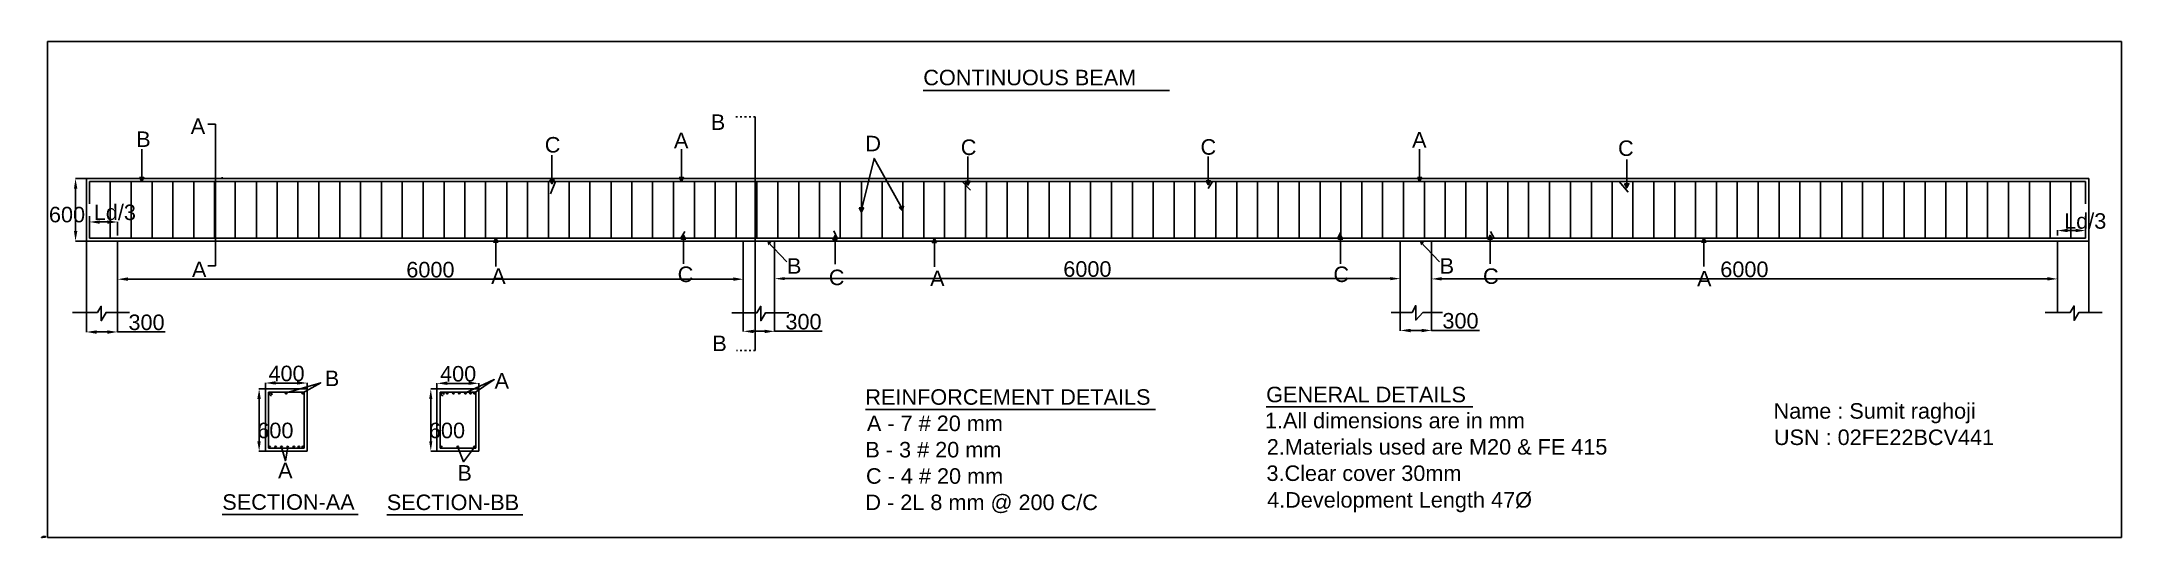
# Model space of a CAD drawing. Header units: metres. Extents: x 2042 to 16147, y 2604 to 5965.
import ezdxf

# ---------------------------------------------------------------- set-up
doc = ezdxf.new("R2010")
doc.units = ezdxf.units.M
doc.linetypes.add('ACAD_ISO02W100', pattern=[15, 12, -3])
doc.linetypes.add('ACAD_ISO03W100', pattern=[30, 12, -18])
doc.styles.add('Annotative', font='arial.ttf')
doc.styles.get("Standard").update_dxf_attribs({"font": 'arial.ttf'})
doc.dimstyles.new('ISO-25', dxfattribs={"dimtxt": 2.5, "dimasz": 2.5, "dimexe": 1.25, "dimexo": 0.625, "dimtad": 1, "dimtxsty": 'Standard', "dimcen": 2.5, "dimadec": 0, "dimazin": 0, "dimtfac": 1, "dimtmove": 0, "dimatfit": 3, "dimfxl": 1, "dimarcsym": 0})

msp = doc.modelspace()

# ---------------------------------------------------------------- texts
at = {"style": 'Annotative'}
for s, height, p in [('CONTINUOUS BEAM', 105.12659, (8021.599, 5669.039)), ('A', 105.127, (3053.682, 5339.203)), ('B', 105.127, (6580.467, 5366.511)), ('B', 105.127, (2683.961, 5250.951)), ('C', 105.127, (5454.573, 5213.128)), ('A', 105.127, (6330.549, 5242.576)), ('D', 105.127, (7628.704, 5221.503)), ('C', 105.127, (8275.643, 5196.334)), ('C', 105.127, (9901.501, 5198.427)), ('A', 105.127, (11336.245, 5246.718)), ('C', 105.127, (12733.121, 5190.053)), ('600', 105.1266, (2092.061, 4740.037)), ('Ld/3', 105.1266, (2396.16, 4755.167)), ('Ld/3', 105.1266, (15758.217, 4696.487)), ('A', 105.127, (3062.056, 4368.704)), ('6000', 105.1266, (4515.67, 4366.565)), ('A', 105.127, (5091.188, 4322.507)), ('C', 105.127, (6355.763, 4335.114)), ('B', 105.127, (7097.235, 4391.78)), ('C', 105.127, (7380.788, 4314.087)), ('A', 105.127, (8067.734, 4307.806)), ('6000', 105.1266, (8970.963, 4370.797)), ('C', 105.127, (10802.682, 4335.114)), ('B', 105.127, (11523.171, 4391.78)), ('C', 105.127, (11817.238, 4322.507)), ('A', 105.127, (13268.731, 4305.712)), ('6000', 105.1266, (13426.347, 4368.704)), ('300', 105.1266, (2631.456, 4009.506)), ('300', 105.1266, (7086.767, 4013.693)), ('300', 105.1266, (11542.06, 4020.019)), ('B', 105.127, (6591.026, 3866.637)), ('400', 105.1266, (3580.918, 3662.87)), ('B', 105.127, (3963.164, 3629.326)), ('400', 105.1266, (4744.625, 3660.776)), ('A', 105.127, (5114.346, 3612.486)), ('REINFORCEMENT DETAILS', 105.12659, (7628.704, 3503.26)), ('GENERAL DETAILS', 105.12659, (10346.857, 3520.082)), ('A - 7 # 20 mm', 105.12659, (7639.173, 3324.699)), ('1.All dimensions are in mm', 105.12659, (10338.437, 3343.633)), ('Name : Sumit raghoji', 105.12659, (13787.593, 3408.737)), ('600', 105.1266, (3505.255, 3276.418)), ('600', 105.1266, (4668.962, 3276.418)), ('B - 3 # 20 mm', 105.12659, (7628.704, 3146.138)), ('2.Materials used are M20 & FE 415', 105.12659, (10351.044, 3165.072)), ('USN : 02FE22BCV441', 105.12659, (13789.732, 3230.175)), ('A', 105.127, (3646.022, 3005.445)), ('B', 105.127, (4862.234, 2988.622)), ('C - 4 # 20 mm', 105.12659, (7632.937, 2967.577)), ('3.Clear cover 30mm', 105.12659, (10348.905, 2986.511)), ('SECTION-AA', 105.1266, (3267.926, 2791.127)), ('SECTION-BB', 105.1266, (4383.279, 2789.088)), ('D - 2L 8 mm @ 200 C/C', 105.12659, (7628.704, 2789.088)), ('4.Development Length 47Ø', 105.12659, (10353.138, 2805.838))]:
    msp.add_text(s, height=height, dxfattribs=at).set_placement(p)
at = {"attachment_point": 1, "rotation": 0.05}
for s, width, gutter_width, heights, insert, char_height in [('450mm', 0.14816, 12.5, [0], (2042.383, 2604.907), 0.05), ('230mm', 0.14816, 12.5, [0], (2042.742, 2604.183), 0.05), ('A', 0.14816, 12.5, [0], (2043.433, 2604.283), 0.05), ('6m', 0.14816, 12.5, [0], (2043.462, 2604.365), 0.05), ('7 # 20mm c/c', 0.46179, 12.5, [0], (2043.764, 2605.908), 0.05), ('0.1L', 0.14816, 12.5, [0], (2043.784, 2604.735), 0.05), ('230mm', 0.14816, 12.5, [0], (2044.043, 2604.183), 0.05), ('4 # 20mm c/c', 0.46179, 12.5, [0], (2044.6, 2605.146), 0.05), ('3 # 20mm c/c', 0.46179, 12.5, [0], (2044.631, 2605.824), 0.05), ('6m', 0.14816, 12.5, [0], (2044.763, 2604.365), 0.05), ('B', 0.14816, 12.5, [0], (2044.789, 2604.271), 0.05), ('7 # 20mm c/c', 0.46179, 12.5, [0], (2045.236, 2604.043), 0.05), ('230mm', 0.14816, 12.5, [0], (2045.342, 2604.183), 0.05), ('7 # 20mm c/c', 0.46179, 12.5, [0], (2045.618, 2605.957), 0.05), ('6m', 0.14816, 12.5, [0], (2046.063, 2604.365), 0.05), ('C', 0.14816, 12.5, [0], (2046.096, 2604.27), 0.05), ('230mm', 0.14816, 12.5, [0], (2046.64, 2604.183), 0.05), ('{\\LREINFORCEMENT DETAILS\\P}A - 3 # @ 20MM C/C\\PB - 4 # @ 20MM C/C\\PC-  7 # @ 20MM C/C\\P\\P{\\LGENERAL DETAILS\\P}1) Grade of concrete M20 & Grade of steel Fe415\\P2) Clear span 6m support with 300mm\\P3) Size of beam 400x600\\P4) Tension bars 2000mm2\\P5) Compression bars 900mm2\\P6) Stirupps 2L8mm @ 200mm c/c\\P7)Clear Cover 20mm', 2.01948, 4.749, [0], (2047.032, 2606.158), 0.05), ('STAFF INCHARGE SIGNATURE:', 2.22943, 5.304, [0], (2047.046, 2604.088), 0.05), ('USN: 02FE21BCV039         DIV: B', 2.47436, 5.304, [0], (2047.046, 2604.449), 0.05), ('NAME: SHANKAR GULAGANJI', 2.25336, 5.304, [0], (2047.046, 2604.632), 0.05), ('MARKS :', 2.27012, 5.304, [0], (2047.046, 2604.278), 0.05), ('KLE TECHNOLOGICAL UNIVERSITY, \\PBELAGAVI CAMPUS', 1.98356, 5.304, [0], (2047.099, 2604.904), 0.05), ('A', 0.14816, 12.5, [0], (2052.662, 2607.634), 0.05), ('C', 0.14816, 12.5, [0], (2053.491, 2607.047), 0.05), ('B', 0.14816, 12.5, [0], (2055.275, 2607.347), 0.05), ('C', 0.14816, 12.5, [0], (2056.744, 2607.632), 0.05), ('B', 0.14816, 12.5, [0], (2058.223, 2607.345), 0.05), ('A', 0.14816, 12.5, [0], (2059.854, 2607.637), 0.05), ('C', 0.14816, 12.5, [0], (2059.852, 2607.027), 0.05), ('B', 0.14816, 12.5, [0], (2061.488, 2607.337), 0.05), ('{\\LREINFORCEMENT DETAILS\\P}A - 3 # @ 20MM C/C\\PB - 4 # @ 20MM C/C\\PC-  7 # @ 20MM C/C', 3.83568, 19.243, [1.593], (2062.673, 2605.59), 0.07697), ('C', 0.14816, 12.5, [0], (2062.973, 2607.632), 0.05), ('B', 0.14816, 12.5, [0], (2064.452, 2607.345), 0.05), ('{\\LGENERAL DETAILS\\P}1) Grade of concrete M20 & Grade of steel Fe415\\P2) Clear span 6m support with 300mm\\P3) Size of beam 400x600\\P4) Tension bars 2000mm2\\P5) Compression bars 900mm2\\P6) Stirupps 2L8mm @ 200mm c/c\\P7)Clear Cover 20mm', 3.10891, 7.311, [0], (2064.542, 2606.105), 0.07697), ('A', 0.14816, 12.5, [0], (2066.89, 2607.638), 0.05), ('C', 0.14816, 12.5, [0], (2066.894, 2607.046), 0.05), ('STAFF INCHARGE SIGNATURE:', 3.43213, 8.165, [0], (2067.189, 2605.002), 0.07697), ('NAME: USHILKUMAR JADHAV', 3.46896, 8.165, [0], (2067.19, 2605.839), 0.07697), ('USN: 02FE21BCV047         DIV: B', 3.80918, 8.165, [0], (2067.19, 2605.557), 0.07697), ('MARKS :', 3.49476, 8.165, [0], (2067.19, 2605.294), 0.077), ('KLE TECHNOLOGICAL UNIVERSITY, \\PBELAGAVI CAMPUS', 3.05361, 8.165, [0], (2067.272, 2606.259), 0.07697)]:
    msp.add_mtext_dynamic_manual_height_columns(s, width=width, gutter_width=gutter_width, heights=heights, dxfattribs=dict(at, insert=insert, char_height=char_height))

# ---------------------------------------------------------------- blocks, each defined once
blk = doc.blocks.new('*D1')
at = {"color": 0, "lineweight": -2, "transparency": 16777216}
for p, q in [((2050, 2607), (2050, 2607)), ((2050, 2607), (2051, 2607)), ((2051, 2607), (2051, 2607)), ((2051, 2607), (2051, 2607))]:
    blk.add_line(p, q, dxfattribs=at)
at = {"color": 0, "transparency": 16777216}
for points in [[(2050, 2607), (2050, 2607), (2050, 2607)], [(2051, 2607), (2051, 2607), (2051, 2607)]]:
    blk.add_solid(points, dxfattribs=at)
at = {"layer": 'Defpoints', "color": 0, "transparency": 16777216}
for p in [(2050, 2607), (2051, 2607), (2051, 2607)]:
    blk.add_point(p, dxfattribs=at)
at = {"color": 0, "transparency": 16777216, "insert": (2051, 2607), "char_height": 0.075, "attachment_point": 5}
blk.add_mtext('0.23', dxfattribs=at)
blk = doc.blocks.new('*D2')
at = {"color": 0, "lineweight": -2, "transparency": 16777216}
blk.add_line((2057, 2607), (2057, 2607), dxfattribs=at)
blk.add_line((2057, 2607), (2057, 2607), dxfattribs=at)
blk.add_line((2057, 2607), (2057, 2607), dxfattribs=at)
at = {"color": 0, "transparency": 16777216}
blk.add_solid([(2057, 2607), (2057, 2607), (2057, 2607)], dxfattribs=at)
blk.add_solid([(2057, 2607), (2057, 2607), (2057, 2607)], dxfattribs=at)
at = {"layer": 'Defpoints', "color": 0, "transparency": 16777216}
blk.add_point((2057, 2607), dxfattribs=at)
blk.add_point((2057, 2607), dxfattribs=at)
blk.add_point((2057, 2607), dxfattribs=at)
at = {"color": 0, "transparency": 16777216, "insert": (2057, 2607), "char_height": 0.075, "attachment_point": 5}
blk.add_mtext('0.23', dxfattribs=at)
blk = doc.blocks.new('*D3')
at = {"color": 0, "lineweight": -2, "transparency": 16777216}
blk.add_line((2063, 2607), (2063, 2607), dxfattribs=at)
blk.add_line((2063, 2607), (2063, 2607), dxfattribs=at)
blk.add_line((2063, 2607), (2063, 2607), dxfattribs=at)
at = {"color": 0, "transparency": 16777216}
blk.add_solid([(2063, 2607), (2063, 2607), (2063, 2607)], dxfattribs=at)
blk.add_solid([(2063, 2607), (2063, 2607), (2063, 2607)], dxfattribs=at)
at = {"layer": 'Defpoints', "color": 0, "transparency": 16777216}
blk.add_point((2063, 2607), dxfattribs=at)
blk.add_point((2063, 2607), dxfattribs=at)
blk.add_point((2063, 2607), dxfattribs=at)
at = {"color": 0, "transparency": 16777216, "insert": (2063, 2607), "char_height": 0.075, "attachment_point": 5}
blk.add_mtext('0.23', dxfattribs=at)
blk = doc.blocks.new('*D4')
at = {"color": 0, "lineweight": -2, "transparency": 16777216}
blk.add_line((2069, 2607), (2069, 2607), dxfattribs=at)
blk.add_line((2069, 2607), (2069, 2607), dxfattribs=at)
blk.add_line((2069, 2607), (2069, 2607), dxfattribs=at)
at = {"color": 0, "transparency": 16777216}
blk.add_solid([(2069, 2607), (2069, 2607), (2069, 2607)], dxfattribs=at)
blk.add_solid([(2069, 2607), (2069, 2607), (2069, 2607)], dxfattribs=at)
at = {"layer": 'Defpoints', "color": 0, "transparency": 16777216}
blk.add_point((2069, 2607), dxfattribs=at)
blk.add_point((2069, 2607), dxfattribs=at)
blk.add_point((2069, 2607), dxfattribs=at)
at = {"color": 0, "transparency": 16777216, "insert": (2069, 2607), "char_height": 0.075, "attachment_point": 5}
blk.add_mtext('0.23', dxfattribs=at)
blk = doc.blocks.new('*D5')
at = {"color": 0, "lineweight": -2, "transparency": 16777216}
blk.add_line((2050, 2607), (2050, 2607), dxfattribs=at)
blk.add_line((2050, 2607), (2050, 2607), dxfattribs=at)
blk.add_line((2050, 2607), (2050, 2607), dxfattribs=at)
at = {"color": 0, "transparency": 16777216}
blk.add_solid([(2050, 2607), (2050, 2607), (2050, 2607)], dxfattribs=at)
blk.add_solid([(2050, 2607), (2050, 2607), (2050, 2607)], dxfattribs=at)
at = {"layer": 'Defpoints', "color": 0, "transparency": 16777216}
blk.add_point((2050, 2607), dxfattribs=at)
blk.add_point((2050, 2607), dxfattribs=at)
blk.add_point((2050, 2607), dxfattribs=at)
at = {"color": 0, "transparency": 16777216, "insert": (2050, 2607), "char_height": 0.075, "attachment_point": 5, "rotation": 90}
blk.add_mtext('0.45', dxfattribs=at)

# ---------------------------------------------------------------- dimensions: what is measured, and where the dimension line sits
dim = msp.add_linear_dim(base=(2050.248, 2607.43), p1=(2050.421, 2606.98), p2=(2050.421, 2607.43), angle=90, dimstyle='ISO-25', override={"dimscale": 0.15, "dimtxt": 0.5, "dimasz": 0.5, "dimexe": 0.15, "dimexo": 0.15, "dimgap": 0.25, "dimdsep": 46})
dim.commit()
dim.dimension.update_dxf_attribs({"geometry": '*D5', "text_midpoint": (2050.172, 2607.205)})
dim = msp.add_linear_dim(base=(2050.651, 2606.835), p1=(2050.421, 2606.98), p2=(2050.651, 2606.98), dimstyle='ISO-25', override={"dimscale": 0.15, "dimtxt": 0.5, "dimasz": 0.5, "dimexe": 0.15, "dimexo": 0.15, "dimgap": 0.25, "dimdsep": 46})
dim.commit()
dim.dimension.update_dxf_attribs({"geometry": '*D1', "text_midpoint": (2050.861, 2606.911)})
for base, p1, p2, picture, middle in [((2056.881, 2606.766), (2056.651, 2606.98), (2056.881, 2606.98), '*D2', (2056.766, 2606.766)), ((2063.111, 2606.76), (2062.881, 2606.98), (2063.111, 2606.98), '*D3', (2062.996, 2606.76)), ((2069.341, 2606.744), (2069.111, 2606.98), (2069.341, 2606.98), '*D4', (2069.226, 2606.744))]:
    dim = msp.add_linear_dim(base=base, p1=p1, p2=p2, dimstyle='ISO-25', override={"dimscale": 0.15, "dimtxt": 0.5, "dimasz": 0.5, "dimexe": 0.15, "dimexo": 0.15, "dimgap": 0.25, "dimdsep": 46})
    dim.commit()
    dim.dimension.update_dxf_attribs({"geometry": picture, "text_midpoint": middle, "dimtype": 160})

# ---------------------------------------------------------------- hatches: boundary and pattern name
for points in [[(2261.732, 4967.352), (2284.839, 4967.352), (2272.235, 5036.671)], [(2707.054, 5042.972), (2736.462, 5042.972), (2721.758, 5015.665)], [(5488.214, 5028.268), (5517.622, 5028.268), (5502.918, 5000.961)], [(6366.254, 5042.972), (6395.662, 5042.972), (6380.958, 5015.665)], [(8307.185, 5019.866), (8338.693, 5019.866), (8323.989, 4992.559)], [(9939.331, 5021.966), (9968.739, 5021.966), (9954.034, 4994.659)], [(11371.922, 5042.972), (11401.331, 5042.972), (11386.627, 5015.665)], [(12777.207, 5000.961), (12806.615, 5000.961), (12791.911, 4973.653)], [(7586.688, 4837.116), (7616.096, 4837.116), (7601.392, 4809.808)], [(7887.07, 4849.719), (7884.969, 4841.317), (7857.662, 4841.317)], [(7857.662, 4841.317), (7884.969, 4841.317), (7880.768, 4818.211)], [(2261.732, 4681.674), (2284.839, 4681.674), (2272.235, 4612.355)], [(2436.08, 4753.093), (2436.08, 4729.987), (2366.761, 4742.59)], [(2488.594, 4753.093), (2488.594, 4729.987), (2557.913, 4742.59)], [(15781.027, 4696.378), (15781.027, 4673.271), (15713.809, 4683.774)], [(15835.643, 4696.378), (15835.643, 4673.271), (15902.861, 4683.774)], [(5122.714, 4633.361), (5137.418, 4606.053), (5108.01, 4606.053)], [(6395.662, 4652.265), (6410.366, 4624.958), (6380.958, 4624.958)], [(6960.717, 4612.355), (6992.225, 4603.952), (6964.918, 4603.952)], [(6964.918, 4603.952), (6992.225, 4603.952), (6971.219, 4582.946)], [(7422.843, 4650.165), (7437.547, 4622.857), (7408.139, 4622.857)], [(8097.127, 4631.26), (8111.831, 4603.952), (8082.423, 4603.952)], [(10850.98, 4652.265), (10865.684, 4624.958), (10836.276, 4624.958)], [(11388.727, 4612.355), (11418.135, 4603.952), (11390.827, 4603.952)], [(11390.827, 4603.952), (11418.135, 4603.952), (11397.129, 4582.946)], [(11865.557, 4652.265), (11882.362, 4624.958), (11850.853, 4624.958)], [(13314.953, 4633.361), (13329.658, 4606.053), (13300.249, 4606.053)], [(2627.232, 4366.588), (2627.232, 4343.481), (2557.913, 4353.984)], [(6733.855, 4366.588), (6733.855, 4343.481), (6801.073, 4353.984)], [(7082.55, 4368.688), (7082.55, 4347.682), (7013.231, 4358.185)], [(11189.172, 4368.688), (11189.172, 4347.682), (11256.391, 4358.185)], [(11537.868, 4368.688), (11537.868, 4345.582), (11468.549, 4356.084)], [(15644.49, 4368.688), (15644.49, 4345.582), (15713.809, 4356.084)], [(2415.074, 4007.389), (2415.074, 3984.283), (2345.755, 3996.886)], [(2488.594, 4007.389), (2488.594, 3984.283), (2557.913, 3996.886)], [(6870.392, 4011.59), (6870.392, 3988.484), (6801.073, 4001.088)], [(6946.013, 4011.59), (6946.013, 3988.484), (7013.231, 4001.088)], [(11325.71, 4017.892), (11325.71, 3994.786), (11256.391, 4007.389)], [(11401.331, 4017.892), (11401.331, 3994.786), (11468.549, 4007.389)], [(3505.272, 3543.163), (3528.379, 3543.163), (3517.876, 3610.381)], [(3629.206, 3662.895), (3629.206, 3639.789), (3559.887, 3650.292)], [(3582.994, 3587.274), (3595.597, 3585.174), (3580.893, 3585.174)], [(3582.994, 3587.274), (3595.597, 3585.174), (3580.893, 3585.174)], [(3582.994, 3587.274), (3595.597, 3585.174), (3580.893, 3585.174)], [(3580.893, 3585.174), (3595.597, 3583.074), (3580.893, 3583.074)], [(3580.893, 3585.174), (3595.597, 3585.174), (3595.597, 3583.074)], [(3580.893, 3585.174), (3595.597, 3583.074), (3580.893, 3583.074)], [(3580.893, 3585.174), (3595.597, 3585.174), (3595.597, 3583.074)], [(3580.893, 3585.174), (3595.597, 3583.074), (3580.893, 3583.074)], [(3580.893, 3585.174), (3595.597, 3585.174), (3595.597, 3583.074)], [(3580.893, 3583.074), (3595.597, 3580.973), (3580.893, 3580.973)], [(3580.893, 3583.074), (3595.597, 3583.074), (3595.597, 3580.973)], [(3580.893, 3583.074), (3595.597, 3580.973), (3580.893, 3580.973)], [(3580.893, 3583.074), (3595.597, 3583.074), (3595.597, 3580.973)], [(3580.893, 3583.074), (3595.597, 3580.973), (3580.893, 3580.973)], [(3580.893, 3583.074), (3595.597, 3583.074), (3595.597, 3580.973)], [(3580.893, 3580.973), (3593.496, 3578.872), (3582.994, 3578.872)], [(3580.893, 3580.973), (3595.597, 3580.973), (3593.496, 3578.872)], [(3580.893, 3580.973), (3593.496, 3578.872), (3582.994, 3578.872)], [(3580.893, 3580.973), (3595.597, 3580.973), (3593.496, 3578.872)], [(3580.893, 3580.973), (3593.496, 3578.872), (3582.994, 3578.872)], [(3580.893, 3580.973), (3595.597, 3580.973), (3593.496, 3578.872)], [(3582.994, 3589.375), (3593.496, 3587.274), (3582.994, 3587.274)], [(3582.994, 3589.375), (3591.396, 3589.375), (3593.496, 3587.274)], [(3582.994, 3589.375), (3593.496, 3587.274), (3582.994, 3587.274)], [(3582.994, 3589.375), (3591.396, 3589.375), (3593.496, 3587.274)], [(3582.994, 3589.375), (3593.496, 3587.274), (3582.994, 3587.274)], [(3582.994, 3589.375), (3591.396, 3589.375), (3593.496, 3587.274)], [(3582.994, 3587.274), (3593.496, 3587.274), (3595.597, 3585.174)], [(3582.994, 3587.274), (3593.496, 3587.274), (3595.597, 3585.174)], [(3582.994, 3587.274), (3593.496, 3587.274), (3595.597, 3585.174)], [(3582.994, 3578.872), (3591.396, 3576.772), (3582.994, 3576.772)], [(3582.994, 3578.872), (3593.496, 3578.872), (3591.396, 3576.772)], [(3582.994, 3578.872), (3591.396, 3576.772), (3582.994, 3576.772)], [(3582.994, 3578.872), (3593.496, 3578.872), (3591.396, 3576.772)], [(3582.994, 3578.872), (3591.396, 3576.772), (3582.994, 3576.772)], [(3582.994, 3578.872), (3593.496, 3578.872), (3591.396, 3576.772)], [(3694.324, 3587.274), (3706.927, 3585.174), (3694.324, 3585.174)], [(3694.324, 3587.274), (3706.927, 3587.274), (3706.927, 3585.174)], [(3694.324, 3585.174), (3709.028, 3583.074), (3694.324, 3583.074)], [(3694.324, 3585.174), (3709.028, 3585.174), (3709.028, 3583.074)], [(3694.324, 3583.074), (3709.028, 3580.973), (3694.324, 3580.973)], [(3694.324, 3583.074), (3709.028, 3583.074), (3709.028, 3580.973)], [(3694.324, 3580.973), (3706.927, 3578.872), (3694.324, 3578.872)], [(3694.324, 3580.973), (3706.927, 3580.973), (3706.927, 3578.872)], [(3696.425, 3589.375), (3706.927, 3587.274), (3696.425, 3587.274)], [(3696.425, 3589.375), (3704.827, 3589.375), (3706.927, 3587.274)], [(3696.425, 3578.872), (3704.827, 3576.772), (3696.425, 3576.772)], [(3696.425, 3578.872), (3706.927, 3578.872), (3704.827, 3576.772)], [(3774.146, 3662.895), (3774.146, 3639.789), (3843.465, 3650.292)], [(3807.755, 3587.274), (3820.358, 3585.174), (3807.755, 3585.174)], [(3807.755, 3587.274), (3820.358, 3587.274), (3820.358, 3585.174)], [(3807.755, 3585.174), (3820.358, 3583.074), (3807.755, 3583.074)], [(3807.755, 3585.174), (3820.358, 3585.174), (3820.358, 3583.074)], [(3807.755, 3583.074), (3820.358, 3580.973), (3807.755, 3580.973)], [(3807.755, 3583.074), (3820.358, 3583.074), (3820.358, 3580.973)], [(3807.755, 3580.973), (3820.358, 3578.872), (3807.755, 3578.872)], [(3807.755, 3580.973), (3820.358, 3580.973), (3820.358, 3578.872)], [(3809.856, 3589.375), (3820.358, 3587.274), (3809.856, 3587.274)], [(3809.856, 3589.375), (3818.258, 3589.375), (3820.358, 3587.274)], [(3809.856, 3578.872), (3818.258, 3576.772), (3809.856, 3576.772)], [(3809.856, 3578.872), (3820.358, 3578.872), (3818.258, 3576.772)], [(4671.091, 3543.163), (4692.097, 3543.163), (4681.594, 3610.381)], [(4792.924, 3660.795), (4792.924, 3637.688), (4723.605, 3648.191)], [(4746.712, 3587.274), (4759.315, 3585.174), (4744.611, 3585.174)], [(4746.712, 3587.274), (4759.315, 3585.174), (4744.611, 3585.174)], [(4744.611, 3585.174), (4759.315, 3583.074), (4744.611, 3583.074)], [(4744.611, 3585.174), (4759.315, 3585.174), (4759.315, 3583.074)], [(4744.611, 3585.174), (4759.315, 3583.074), (4744.611, 3583.074)], [(4744.611, 3585.174), (4759.315, 3585.174), (4759.315, 3583.074)], [(4744.611, 3583.074), (4759.315, 3580.973), (4744.611, 3580.973)], [(4744.611, 3583.074), (4759.315, 3583.074), (4759.315, 3580.973)], [(4744.611, 3583.074), (4759.315, 3580.973), (4744.611, 3580.973)], [(4744.611, 3583.074), (4759.315, 3583.074), (4759.315, 3580.973)], [(4744.611, 3580.973), (4757.215, 3578.872), (4746.712, 3578.872)], [(4744.611, 3580.973), (4759.315, 3580.973), (4757.215, 3578.872)], [(4744.611, 3580.973), (4757.215, 3578.872), (4746.712, 3578.872)], [(4744.611, 3580.973), (4759.315, 3580.973), (4757.215, 3578.872)], [(4748.812, 3589.375), (4757.215, 3587.274), (4746.712, 3587.274)], [(4748.812, 3589.375), (4757.215, 3587.274), (4746.712, 3587.274)], [(4746.712, 3587.274), (4757.215, 3587.274), (4759.315, 3585.174)], [(4746.712, 3587.274), (4757.215, 3587.274), (4759.315, 3585.174)], [(4746.712, 3578.872), (4757.215, 3576.772), (4748.812, 3576.772)], [(4746.712, 3578.872), (4757.215, 3578.872), (4757.215, 3576.772)], [(4746.712, 3578.872), (4757.215, 3576.772), (4748.812, 3576.772)], [(4746.712, 3578.872), (4757.215, 3578.872), (4757.215, 3576.772)], [(4748.812, 3589.375), (4757.215, 3589.375), (4757.215, 3587.274)], [(4748.812, 3589.375), (4757.215, 3589.375), (4757.215, 3587.274)], [(4786.622, 3587.274), (4799.226, 3585.174), (4786.622, 3585.174)], [(4786.622, 3587.274), (4799.226, 3587.274), (4799.226, 3585.174)], [(4786.622, 3587.274), (4799.226, 3585.174), (4786.622, 3585.174)], [(4786.622, 3587.274), (4799.226, 3587.274), (4799.226, 3585.174)], [(4786.622, 3585.174), (4799.226, 3583.074), (4786.622, 3583.074)], [(4786.622, 3585.174), (4799.226, 3585.174), (4799.226, 3583.074)], [(4786.622, 3585.174), (4799.226, 3583.074), (4786.622, 3583.074)], [(4786.622, 3585.174), (4799.226, 3585.174), (4799.226, 3583.074)], [(4786.622, 3583.074), (4799.226, 3580.973), (4786.622, 3580.973)], [(4786.622, 3583.074), (4799.226, 3583.074), (4799.226, 3580.973)], [(4786.622, 3583.074), (4799.226, 3580.973), (4786.622, 3580.973)], [(4786.622, 3583.074), (4799.226, 3583.074), (4799.226, 3580.973)], [(4786.622, 3580.973), (4799.226, 3578.872), (4786.622, 3578.872)], [(4786.622, 3580.973), (4799.226, 3580.973), (4799.226, 3578.872)], [(4786.622, 3580.973), (4799.226, 3578.872), (4786.622, 3578.872)], [(4786.622, 3580.973), (4799.226, 3580.973), (4799.226, 3578.872)], [(4788.723, 3589.375), (4799.226, 3587.274), (4788.723, 3587.274)], [(4788.723, 3589.375), (4797.125, 3589.375), (4799.226, 3587.274)], [(4788.723, 3589.375), (4799.226, 3587.274), (4788.723, 3587.274)], [(4788.723, 3589.375), (4797.125, 3589.375), (4799.226, 3587.274)], [(4788.723, 3578.872), (4797.125, 3576.772), (4788.723, 3576.772)], [(4788.723, 3578.872), (4799.226, 3578.872), (4797.125, 3576.772)], [(4788.723, 3578.872), (4797.125, 3576.772), (4788.723, 3576.772)], [(4788.723, 3578.872), (4799.226, 3578.872), (4797.125, 3576.772)], [(4828.634, 3587.274), (4841.237, 3585.174), (4826.533, 3585.174)], [(4828.634, 3587.274), (4841.237, 3585.174), (4826.533, 3585.174)], [(4826.533, 3585.174), (4841.237, 3583.074), (4826.533, 3583.074)], [(4826.533, 3585.174), (4841.237, 3585.174), (4841.237, 3583.074)], [(4826.533, 3585.174), (4841.237, 3583.074), (4826.533, 3583.074)], [(4826.533, 3585.174), (4841.237, 3585.174), (4841.237, 3583.074)], [(4826.533, 3583.074), (4841.237, 3580.973), (4826.533, 3580.973)], [(4826.533, 3583.074), (4841.237, 3583.074), (4841.237, 3580.973)], [(4826.533, 3583.074), (4841.237, 3580.973), (4826.533, 3580.973)], [(4826.533, 3583.074), (4841.237, 3583.074), (4841.237, 3580.973)], [(4826.533, 3580.973), (4839.137, 3578.872), (4828.634, 3578.872)], [(4826.533, 3580.973), (4841.237, 3580.973), (4839.137, 3578.872)], [(4826.533, 3580.973), (4839.137, 3578.872), (4828.634, 3578.872)], [(4826.533, 3580.973), (4841.237, 3580.973), (4839.137, 3578.872)], [(4830.735, 3589.375), (4839.137, 3587.274), (4828.634, 3587.274)], [(4830.735, 3589.375), (4839.137, 3587.274), (4828.634, 3587.274)], [(4828.634, 3587.274), (4839.137, 3587.274), (4841.237, 3585.174)], [(4828.634, 3587.274), (4839.137, 3587.274), (4841.237, 3585.174)], [(4828.634, 3578.872), (4839.137, 3576.772), (4830.735, 3576.772)], [(4828.634, 3578.872), (4839.137, 3578.872), (4839.137, 3576.772)], [(4828.634, 3578.872), (4839.137, 3576.772), (4830.735, 3576.772)], [(4828.634, 3578.872), (4839.137, 3578.872), (4839.137, 3576.772)], [(4830.735, 3589.375), (4839.137, 3589.375), (4839.137, 3587.274)], [(4830.735, 3589.375), (4839.137, 3589.375), (4839.137, 3587.274)], [(4868.545, 3587.274), (4881.148, 3585.174), (4868.545, 3585.174)], [(4868.545, 3587.274), (4881.148, 3587.274), (4881.148, 3585.174)], [(4868.545, 3587.274), (4881.148, 3585.174), (4868.545, 3585.174)], [(4868.545, 3587.274), (4881.148, 3587.274), (4881.148, 3585.174)], [(4868.545, 3585.174), (4883.249, 3583.074), (4868.545, 3583.074)], [(4868.545, 3585.174), (4881.148, 3585.174), (4883.249, 3583.074)], [(4868.545, 3585.174), (4883.249, 3583.074), (4868.545, 3583.074)], [(4868.545, 3585.174), (4881.148, 3585.174), (4883.249, 3583.074)], [(4868.545, 3583.074), (4881.148, 3580.973), (4868.545, 3580.973)], [(4868.545, 3583.074), (4883.249, 3583.074), (4881.148, 3580.973)], [(4868.545, 3583.074), (4881.148, 3580.973), (4868.545, 3580.973)], [(4868.545, 3583.074), (4883.249, 3583.074), (4881.148, 3580.973)], [(4868.545, 3580.973), (4881.148, 3578.872), (4868.545, 3578.872)], [(4868.545, 3580.973), (4881.148, 3580.973), (4881.148, 3578.872)], [(4868.545, 3580.973), (4881.148, 3578.872), (4868.545, 3578.872)], [(4868.545, 3580.973), (4881.148, 3580.973), (4881.148, 3578.872)], [(4870.646, 3589.375), (4881.148, 3587.274), (4870.646, 3587.274)], [(4870.646, 3589.375), (4879.048, 3589.375), (4881.148, 3587.274)], [(4870.646, 3589.375), (4881.148, 3587.274), (4870.646, 3587.274)], [(4870.646, 3589.375), (4879.048, 3589.375), (4881.148, 3587.274)], [(4870.646, 3578.872), (4879.048, 3576.772), (4870.646, 3576.772)], [(4870.646, 3578.872), (4881.148, 3578.872), (4879.048, 3576.772)], [(4870.646, 3578.872), (4879.048, 3576.772), (4870.646, 3576.772)], [(4870.646, 3578.872), (4881.148, 3578.872), (4879.048, 3576.772)], [(4908.456, 3585.174), (4923.16, 3583.074), (4908.456, 3583.074)], [(4908.456, 3585.174), (4923.16, 3585.174), (4923.16, 3583.074)], [(4908.456, 3585.174), (4923.16, 3583.074), (4908.456, 3583.074)], [(4908.456, 3585.174), (4923.16, 3585.174), (4923.16, 3583.074)], [(4908.456, 3583.074), (4923.16, 3580.973), (4908.456, 3580.973)], [(4908.456, 3583.074), (4923.16, 3583.074), (4923.16, 3580.973)], [(4908.456, 3583.074), (4923.16, 3580.973), (4908.456, 3580.973)], [(4908.456, 3583.074), (4923.16, 3583.074), (4923.16, 3580.973)], [(4912.657, 3589.375), (4921.059, 3587.274), (4910.556, 3587.274)], [(4912.657, 3589.375), (4921.059, 3587.274), (4910.556, 3587.274)], [(4910.556, 3587.274), (4923.16, 3585.174), (4910.556, 3585.174)], [(4910.556, 3587.274), (4923.16, 3587.274), (4923.16, 3585.174)], [(4910.556, 3587.274), (4923.16, 3585.174), (4910.556, 3585.174)], [(4910.556, 3587.274), (4923.16, 3587.274), (4923.16, 3585.174)], [(4910.556, 3580.973), (4923.16, 3578.872), (4910.556, 3578.872)], [(4910.556, 3580.973), (4923.16, 3580.973), (4923.16, 3578.872)], [(4910.556, 3580.973), (4923.16, 3578.872), (4910.556, 3578.872)], [(4910.556, 3580.973), (4923.16, 3580.973), (4923.16, 3578.872)], [(4910.556, 3578.872), (4921.059, 3576.772), (4912.657, 3576.772)], [(4910.556, 3578.872), (4921.059, 3578.872), (4921.059, 3576.772)], [(4910.556, 3578.872), (4921.059, 3576.772), (4912.657, 3576.772)], [(4910.556, 3578.872), (4921.059, 3578.872), (4921.059, 3576.772)], [(4912.657, 3589.375), (4921.059, 3589.375), (4921.059, 3587.274)], [(4912.657, 3589.375), (4921.059, 3589.375), (4921.059, 3587.274)], [(4937.864, 3660.795), (4937.864, 3637.688), (5007.183, 3648.191)], [(4942.065, 3583.074), (4956.769, 3580.973), (4944.165, 3580.973)], [(4942.065, 3583.074), (4956.769, 3583.074), (4956.769, 3580.973)], [(4942.065, 3583.074), (4956.769, 3580.973), (4944.165, 3580.973)], [(4942.065, 3583.074), (4956.769, 3583.074), (4956.769, 3580.973)], [(4944.165, 3587.274), (4956.769, 3585.174), (4944.165, 3585.174)], [(4944.165, 3587.274), (4956.769, 3587.274), (4956.769, 3585.174)], [(4944.165, 3587.274), (4956.769, 3585.174), (4944.165, 3585.174)], [(4944.165, 3587.274), (4956.769, 3587.274), (4956.769, 3585.174)], [(4944.165, 3585.174), (4956.769, 3583.074), (4944.165, 3583.074)], [(4944.165, 3585.174), (4956.769, 3585.174), (4956.769, 3583.074)], [(4944.165, 3585.174), (4956.769, 3583.074), (4944.165, 3583.074)], [(4944.165, 3585.174), (4956.769, 3585.174), (4956.769, 3583.074)], [(4944.165, 3580.973), (4956.769, 3578.872), (4944.165, 3578.872)], [(4944.165, 3580.973), (4956.769, 3580.973), (4956.769, 3578.872)], [(4944.165, 3580.973), (4956.769, 3578.872), (4944.165, 3578.872)], [(4944.165, 3580.973), (4956.769, 3580.973), (4956.769, 3578.872)], [(4944.165, 3578.872), (4954.668, 3576.772), (4946.266, 3576.772)], [(4944.165, 3578.872), (4954.668, 3578.872), (4954.668, 3576.772)], [(4944.165, 3578.872), (4954.668, 3576.772), (4946.266, 3576.772)], [(4944.165, 3578.872), (4954.668, 3578.872), (4954.668, 3576.772)], [(4946.266, 3589.375), (4954.668, 3587.274), (4946.266, 3587.274)], [(4946.266, 3589.375), (4952.568, 3589.375), (4954.668, 3587.274)], [(4946.266, 3589.375), (4954.668, 3587.274), (4946.266, 3587.274)], [(4946.266, 3589.375), (4952.568, 3589.375), (4954.668, 3587.274)], [(4948.367, 3576.772), (4952.568, 3576.772), (4950.467, 3574.671)], [(4948.367, 3576.772), (4952.568, 3576.772), (4950.467, 3574.671)], [(4971.473, 3587.274), (4984.077, 3585.174), (4971.473, 3585.174)], [(4971.473, 3587.274), (4984.077, 3587.274), (4984.077, 3585.174)], [(4971.473, 3587.274), (4984.077, 3585.174), (4971.473, 3585.174)], [(4971.473, 3587.274), (4984.077, 3587.274), (4984.077, 3585.174)], [(4971.473, 3585.174), (4986.177, 3583.074), (4971.473, 3583.074)], [(4971.473, 3585.174), (4986.177, 3585.174), (4986.177, 3583.074)], [(4971.473, 3585.174), (4986.177, 3583.074), (4971.473, 3583.074)], [(4971.473, 3585.174), (4986.177, 3585.174), (4986.177, 3583.074)], [(4971.473, 3583.074), (4986.177, 3580.973), (4971.473, 3580.973)], [(4971.473, 3583.074), (4986.177, 3583.074), (4986.177, 3580.973)], [(4971.473, 3583.074), (4986.177, 3580.973), (4971.473, 3580.973)], [(4971.473, 3583.074), (4986.177, 3583.074), (4986.177, 3580.973)], [(4971.473, 3580.973), (4984.077, 3578.872), (4971.473, 3578.872)], [(4971.473, 3580.973), (4984.077, 3580.973), (4984.077, 3578.872)], [(4971.473, 3580.973), (4984.077, 3578.872), (4971.473, 3578.872)], [(4971.473, 3580.973), (4984.077, 3580.973), (4984.077, 3578.872)], [(4973.574, 3589.375), (4984.077, 3587.274), (4973.574, 3587.274)], [(4973.574, 3589.375), (4981.976, 3589.375), (4984.077, 3587.274)], [(4973.574, 3589.375), (4984.077, 3587.274), (4973.574, 3587.274)], [(4973.574, 3589.375), (4981.976, 3589.375), (4984.077, 3587.274)], [(4973.574, 3578.872), (4981.976, 3576.772), (4973.574, 3576.772)], [(4973.574, 3578.872), (4984.077, 3578.872), (4981.976, 3576.772)], [(4973.574, 3578.872), (4981.976, 3576.772), (4973.574, 3576.772)], [(4973.574, 3578.872), (4984.077, 3578.872), (4981.976, 3576.772)], [(3505.272, 3255.384), (3528.379, 3255.384), (3517.876, 3188.165)], [(4671.091, 3255.384), (4692.097, 3255.384), (4681.594, 3188.165)], [(3582.994, 3219.674), (3595.597, 3217.573), (3580.893, 3217.573)], [(3580.893, 3217.573), (3595.597, 3215.473), (3580.893, 3215.473)], [(3580.893, 3217.573), (3595.597, 3217.573), (3595.597, 3215.473)], [(3580.893, 3215.473), (3595.597, 3213.372), (3580.893, 3213.372)], [(3580.893, 3215.473), (3595.597, 3215.473), (3595.597, 3213.372)], [(3580.893, 3213.372), (3593.496, 3211.272), (3582.994, 3211.272)], [(3580.893, 3213.372), (3595.597, 3213.372), (3593.496, 3211.272)], [(3582.994, 3221.775), (3593.496, 3219.674), (3582.994, 3219.674)], [(3582.994, 3221.775), (3591.396, 3221.775), (3593.496, 3219.674)], [(3582.994, 3219.674), (3593.496, 3219.674), (3595.597, 3217.573)], [(3582.994, 3211.272), (3591.396, 3209.171), (3582.994, 3209.171)], [(3582.994, 3211.272), (3593.496, 3211.272), (3591.396, 3209.171)], [(3625.005, 3221.775), (3633.407, 3219.674), (3622.904, 3219.674)], [(3622.904, 3219.674), (3635.508, 3217.573), (3622.904, 3217.573)], [(3622.904, 3219.674), (3635.508, 3219.674), (3635.508, 3217.573)], [(3622.904, 3217.573), (3635.508, 3215.473), (3622.904, 3215.473)], [(3622.904, 3217.573), (3635.508, 3217.573), (3635.508, 3215.473)], [(3622.904, 3215.473), (3635.508, 3213.372), (3622.904, 3213.372)], [(3622.904, 3215.473), (3635.508, 3215.473), (3635.508, 3213.372)], [(3622.904, 3213.372), (3635.508, 3211.272), (3622.904, 3211.272)], [(3622.904, 3213.372), (3635.508, 3213.372), (3635.508, 3211.272)], [(3622.904, 3211.272), (3633.407, 3209.171), (3625.005, 3209.171)], [(3622.904, 3211.272), (3633.407, 3211.272), (3633.407, 3209.171)], [(3625.005, 3221.775), (3633.407, 3221.775), (3633.407, 3219.674)], [(3664.916, 3219.674), (3677.519, 3217.573), (3662.815, 3217.573)], [(3662.815, 3217.573), (3677.519, 3215.473), (3662.815, 3215.473)], [(3662.815, 3217.573), (3677.519, 3217.573), (3677.519, 3215.473)], [(3662.815, 3215.473), (3677.519, 3213.372), (3662.815, 3213.372)], [(3662.815, 3215.473), (3677.519, 3215.473), (3677.519, 3213.372)], [(3662.815, 3213.372), (3675.419, 3211.272), (3664.916, 3211.272)], [(3662.815, 3213.372), (3677.519, 3213.372), (3675.419, 3211.272)], [(3664.916, 3221.775), (3675.419, 3219.674), (3664.916, 3219.674)], [(3664.916, 3221.775), (3675.419, 3221.775), (3675.419, 3219.674)], [(3664.916, 3219.674), (3675.419, 3219.674), (3677.519, 3217.573)], [(3664.916, 3211.272), (3675.419, 3209.171), (3664.916, 3209.171)], [(3664.916, 3211.272), (3675.419, 3211.272), (3675.419, 3209.171)], [(3704.827, 3219.674), (3717.43, 3217.573), (3704.827, 3217.573)], [(3704.827, 3219.674), (3717.43, 3219.674), (3717.43, 3217.573)], [(3704.827, 3217.573), (3717.43, 3215.473), (3704.827, 3215.473)], [(3704.827, 3217.573), (3717.43, 3217.573), (3717.43, 3215.473)], [(3704.827, 3215.473), (3717.43, 3213.372), (3704.827, 3213.372)], [(3704.827, 3215.473), (3717.43, 3215.473), (3717.43, 3213.372)], [(3704.827, 3213.372), (3717.43, 3211.272), (3704.827, 3211.272)], [(3704.827, 3213.372), (3717.43, 3213.372), (3717.43, 3211.272)], [(3706.927, 3221.775), (3717.43, 3219.674), (3706.927, 3219.674)], [(3706.927, 3221.775), (3715.33, 3221.775), (3717.43, 3219.674)], [(3706.927, 3211.272), (3715.33, 3209.171), (3706.927, 3209.171)], [(3706.927, 3211.272), (3717.43, 3211.272), (3715.33, 3209.171)], [(3746.838, 3219.674), (3759.442, 3217.573), (3744.738, 3217.573)], [(3744.738, 3217.573), (3759.442, 3215.473), (3744.738, 3215.473)], [(3744.738, 3217.573), (3759.442, 3217.573), (3759.442, 3215.473)], [(3744.738, 3215.473), (3759.442, 3213.372), (3744.738, 3213.372)], [(3744.738, 3215.473), (3759.442, 3215.473), (3759.442, 3213.372)], [(3744.738, 3213.372), (3757.341, 3211.272), (3746.838, 3211.272)], [(3744.738, 3213.372), (3759.442, 3213.372), (3757.341, 3211.272)], [(3748.939, 3221.775), (3757.341, 3219.674), (3746.838, 3219.674)], [(3746.838, 3219.674), (3757.341, 3219.674), (3759.442, 3217.573)], [(3746.838, 3211.272), (3757.341, 3209.171), (3748.939, 3209.171)], [(3746.838, 3211.272), (3757.341, 3211.272), (3757.341, 3209.171)], [(3748.939, 3221.775), (3757.341, 3221.775), (3757.341, 3219.674)], [(3778.347, 3217.573), (3793.051, 3215.473), (3778.347, 3215.473)], [(3778.347, 3217.573), (3793.051, 3217.573), (3793.051, 3215.473)], [(3778.347, 3215.473), (3793.051, 3213.372), (3780.447, 3213.372)], [(3778.347, 3215.473), (3793.051, 3215.473), (3793.051, 3213.372)], [(3782.548, 3221.775), (3790.95, 3219.674), (3780.447, 3219.674)], [(3780.447, 3219.674), (3793.051, 3217.573), (3780.447, 3217.573)], [(3780.447, 3219.674), (3793.051, 3219.674), (3793.051, 3217.573)], [(3780.447, 3213.372), (3793.051, 3211.272), (3780.447, 3211.272)], [(3780.447, 3213.372), (3793.051, 3213.372), (3793.051, 3211.272)], [(3780.447, 3211.272), (3790.95, 3209.171), (3782.548, 3209.171)], [(3780.447, 3211.272), (3790.95, 3211.272), (3790.95, 3209.171)], [(3782.548, 3221.775), (3790.95, 3221.775), (3790.95, 3219.674)], [(3784.649, 3223.875), (3788.85, 3221.775), (3784.649, 3221.775)], [(3784.649, 3223.875), (3786.749, 3223.875), (3788.85, 3221.775)], [(3807.755, 3219.674), (3820.358, 3217.573), (3807.755, 3217.573)], [(3807.755, 3219.674), (3820.358, 3219.674), (3820.358, 3217.573)], [(3807.755, 3217.573), (3820.358, 3215.473), (3807.755, 3215.473)], [(3807.755, 3217.573), (3820.358, 3217.573), (3820.358, 3215.473)], [(3807.755, 3215.473), (3820.358, 3213.372), (3807.755, 3213.372)], [(3807.755, 3215.473), (3820.358, 3215.473), (3820.358, 3213.372)], [(3807.755, 3213.372), (3820.358, 3211.272), (3807.755, 3211.272)], [(3807.755, 3213.372), (3820.358, 3213.372), (3820.358, 3211.272)], [(3809.856, 3221.775), (3820.358, 3219.674), (3809.856, 3219.674)], [(3809.856, 3221.775), (3818.258, 3221.775), (3820.358, 3219.674)], [(3809.856, 3211.272), (3818.258, 3209.171), (3809.856, 3209.171)], [(3809.856, 3211.272), (3820.358, 3211.272), (3818.258, 3209.171)], [(4746.712, 3219.674), (4759.315, 3217.573), (4744.611, 3217.573)], [(4744.611, 3217.573), (4759.315, 3215.473), (4744.611, 3215.473)], [(4744.611, 3217.573), (4759.315, 3217.573), (4759.315, 3215.473)], [(4744.611, 3217.573), (4759.315, 3215.473), (4744.611, 3215.473)], [(4744.611, 3217.573), (4759.315, 3217.573), (4759.315, 3215.473)], [(4744.611, 3215.473), (4759.315, 3213.372), (4744.611, 3213.372)], [(4744.611, 3215.473), (4759.315, 3215.473), (4759.315, 3213.372)], [(4744.611, 3215.473), (4759.315, 3213.372), (4744.611, 3213.372)], [(4744.611, 3215.473), (4759.315, 3215.473), (4759.315, 3213.372)], [(4744.611, 3213.372), (4757.215, 3211.272), (4746.712, 3211.272)], [(4744.611, 3213.372), (4759.315, 3213.372), (4757.215, 3211.272)], [(4744.611, 3213.372), (4759.315, 3211.272), (4746.712, 3211.272)], [(4744.611, 3213.372), (4759.315, 3213.372), (4759.315, 3211.272)], [(4748.812, 3221.775), (4757.215, 3219.674), (4746.712, 3219.674)], [(4746.712, 3221.775), (4757.215, 3219.674), (4746.712, 3219.674)], [(4746.712, 3221.775), (4757.215, 3221.775), (4757.215, 3219.674)], [(4746.712, 3219.674), (4757.215, 3219.674), (4759.315, 3217.573)], [(4746.712, 3219.674), (4759.315, 3217.573), (4746.712, 3217.573)], [(4746.712, 3219.674), (4759.315, 3219.674), (4759.315, 3217.573)], [(4746.712, 3211.272), (4757.215, 3209.171), (4748.812, 3209.171)], [(4746.712, 3211.272), (4757.215, 3211.272), (4757.215, 3209.171)], [(4746.712, 3211.272), (4757.215, 3209.171), (4746.712, 3209.171)], [(4746.712, 3211.272), (4757.215, 3211.272), (4757.215, 3209.171)], [(4748.812, 3221.775), (4757.215, 3221.775), (4757.215, 3219.674)], [(4860.143, 3219.674), (4872.746, 3217.573), (4858.042, 3217.573)], [(4858.042, 3219.674), (4870.646, 3217.573), (4858.042, 3217.573)], [(4858.042, 3219.674), (4870.646, 3219.674), (4870.646, 3217.573)], [(4858.042, 3217.573), (4872.746, 3215.473), (4858.042, 3215.473)], [(4858.042, 3217.573), (4872.746, 3217.573), (4872.746, 3215.473)], [(4858.042, 3217.573), (4872.746, 3215.473), (4858.042, 3215.473)], [(4858.042, 3217.573), (4872.746, 3217.573), (4872.746, 3215.473)], [(4858.042, 3215.473), (4872.746, 3213.372), (4858.042, 3213.372)], [(4858.042, 3215.473), (4872.746, 3215.473), (4872.746, 3213.372)], [(4858.042, 3215.473), (4872.746, 3213.372), (4858.042, 3213.372)], [(4858.042, 3215.473), (4872.746, 3215.473), (4872.746, 3213.372)], [(4858.042, 3213.372), (4870.646, 3211.272), (4860.143, 3211.272)], [(4858.042, 3213.372), (4872.746, 3213.372), (4870.646, 3211.272)], [(4858.042, 3213.372), (4870.646, 3211.272), (4858.042, 3211.272)], [(4858.042, 3213.372), (4870.646, 3213.372), (4870.646, 3211.272)], [(4860.143, 3221.775), (4870.646, 3219.674), (4860.143, 3219.674)], [(4860.143, 3221.775), (4868.545, 3221.775), (4870.646, 3219.674)], [(4860.143, 3221.775), (4870.646, 3219.674), (4860.143, 3219.674)], [(4860.143, 3221.775), (4870.646, 3221.775), (4870.646, 3219.674)], [(4860.143, 3219.674), (4870.646, 3219.674), (4872.746, 3217.573)], [(4860.143, 3211.272), (4868.545, 3209.171), (4860.143, 3209.171)], [(4860.143, 3211.272), (4870.646, 3211.272), (4868.545, 3209.171)], [(4860.143, 3211.272), (4870.646, 3209.171), (4860.143, 3209.171)], [(4860.143, 3211.272), (4870.646, 3211.272), (4870.646, 3209.171)], [(4971.473, 3219.674), (4984.077, 3217.573), (4971.473, 3217.573)], [(4971.473, 3219.674), (4984.077, 3219.674), (4984.077, 3217.573)], [(4971.473, 3219.674), (4984.077, 3217.573), (4971.473, 3217.573)], [(4971.473, 3219.674), (4984.077, 3219.674), (4984.077, 3217.573)], [(4971.473, 3217.573), (4986.177, 3215.473), (4971.473, 3215.473)], [(4971.473, 3217.573), (4986.177, 3217.573), (4986.177, 3215.473)], [(4971.473, 3217.573), (4986.177, 3215.473), (4971.473, 3215.473)], [(4971.473, 3217.573), (4984.077, 3217.573), (4986.177, 3215.473)], [(4971.473, 3215.473), (4986.177, 3213.372), (4971.473, 3213.372)], [(4971.473, 3215.473), (4986.177, 3215.473), (4986.177, 3213.372)], [(4971.473, 3215.473), (4984.077, 3213.372), (4971.473, 3213.372)], [(4971.473, 3215.473), (4986.177, 3215.473), (4984.077, 3213.372)], [(4971.473, 3213.372), (4984.077, 3211.272), (4971.473, 3211.272)], [(4971.473, 3213.372), (4984.077, 3213.372), (4984.077, 3211.272)], [(4971.473, 3213.372), (4984.077, 3211.272), (4971.473, 3211.272)], [(4971.473, 3213.372), (4984.077, 3213.372), (4984.077, 3211.272)], [(4973.574, 3221.775), (4984.077, 3219.674), (4973.574, 3219.674)], [(4973.574, 3221.775), (4981.976, 3221.775), (4984.077, 3219.674)], [(4973.574, 3221.775), (4984.077, 3219.674), (4973.574, 3219.674)], [(4973.574, 3221.775), (4981.976, 3221.775), (4984.077, 3219.674)], [(4973.574, 3211.272), (4981.976, 3209.171), (4973.574, 3209.171)], [(4973.574, 3211.272), (4984.077, 3211.272), (4981.976, 3209.171)], [(4973.574, 3211.272), (4981.976, 3209.171), (4973.574, 3209.171)], [(4973.574, 3211.272), (4984.077, 3211.272), (4981.976, 3209.171)]]:
    msp.add_hatch(color=256).paths.add_polyline_path(points)

# ---------------------------------------------------------------- linework, layer by layer
for p, q in [((8021.507, 5633.234), (9691.463, 5633.234)), ((3213.292, 5406.372), (3169.18, 5406.372)), ((3200.689, 5406.372), (3192.287, 5406.372)), ((3221.695, 5406.372), (3213.292, 5406.372)), ((2721.758, 5042.972), (2721.758, 5236.225)), ((6380.958, 5042.972), (6380.958, 5236.225)), ((11386.627, 5042.972), (11386.627, 5236.225)), ((5502.918, 5194.214), (5502.918, 5000.961)), ((8323.989, 5185.811), (8323.989, 4992.559)), ((9954.034, 5185.811), (9954.034, 4994.659)), ((12791.911, 5164.806), (12791.911, 4973.653)), ((2345.755, 5036.671), (2272.235, 5036.671)), ((2272.235, 4967.352), (2272.235, 4681.674)), ((2345.755, 5036.671), (2557.913, 5036.671)), ((2345.756, 5036.671), (2345.756, 4612.355)), ((2366.761, 5015.665), (2557.913, 5015.665)), ((2366.761, 5015.665), (2366.761, 4864.424)), ((2507.499, 5015.665), (2507.499, 4864.424)), ((2557.913, 5036.671), (6801.073, 5036.671)), ((2557.913, 5015.665), (6801.073, 5015.665)), ((2650.338, 5015.665), (2650.338, 4864.424)), ((2791.077, 4633.36), (2791.077, 5015.665)), ((2931.816, 4633.36), (2931.816, 5015.665)), ((3074.655, 4633.36), (3074.655, 5015.665)), ((3215.393, 4633.36), (3215.393, 5015.665)), ((3265.807, 5038.771), (3265.807, 5047.173)), ((3356.131, 4633.36), (3356.131, 5015.665)), ((3498.97, 4633.36), (3498.97, 5015.665)), ((3639.709, 4633.36), (3639.709, 5015.665)), ((3780.447, 4633.36), (3780.447, 5015.665)), ((3923.286, 4633.36), (3923.286, 5015.665)), ((4064.025, 4633.36), (4064.025, 5015.665)), ((4204.763, 4633.36), (4204.763, 5015.665)), ((4347.603, 4633.36), (4347.603, 5015.665)), ((4488.341, 4633.36), (4488.341, 5015.665)), ((4629.079, 4633.36), (4629.079, 5015.665)), ((4771.918, 4633.36), (4771.918, 5015.665)), ((4912.657, 4633.36), (4912.657, 5015.665)), ((5053.395, 4633.36), (5053.395, 5015.665)), ((5196.234, 4633.36), (5196.234, 5015.665)), ((5336.973, 4633.36), (5336.973, 5015.665)), ((5479.812, 4633.36), (5479.812, 5015.665)), ((5620.55, 4633.36), (5620.55, 5015.665)), ((5761.289, 4633.36), (5761.289, 5015.665)), ((5904.128, 4633.36), (5904.128, 5015.665)), ((6044.866, 4633.36), (6044.866, 5015.665)), ((6185.605, 4633.36), (6185.605, 5015.665)), ((6328.444, 4633.36), (6328.444, 5015.665)), ((6469.182, 4633.36), (6469.182, 5015.665)), ((6609.921, 4633.36), (6609.921, 5015.665)), ((6752.76, 4633.36), (6752.76, 5015.665)), ((6801.073, 5015.665), (7013.231, 5015.665)), ((6893.498, 4633.36), (6893.498, 5015.665)), ((7034.237, 4633.36), (7034.237, 5015.665)), ((7177.076, 4633.36), (7177.076, 5015.665)), ((7317.814, 4633.36), (7317.814, 5015.665)), ((7458.553, 4633.36), (7458.553, 5015.665)), ((7601.392, 4633.36), (7601.392, 5015.665)), ((7742.13, 4633.36), (7742.13, 5015.665)), ((7882.869, 4633.36), (7882.869, 5015.665)), ((8025.708, 4633.36), (8025.708, 5015.665)), ((8166.446, 4633.36), (8166.446, 5015.665)), ((9983.443, 5015.665), (8286.179, 5015.665)), ((8307.185, 4633.36), (8307.185, 5015.665)), ((8450.024, 4633.36), (8450.024, 5015.665)), ((8590.762, 4633.36), (8590.762, 5015.665)), ((8731.5, 4633.36), (8731.5, 5015.665)), ((8874.34, 4633.36), (8874.34, 5015.665)), ((9015.078, 4633.36), (9015.078, 5015.665)), ((9155.817, 4633.36), (9155.817, 5015.665)), ((9298.656, 4633.36), (9298.656, 5015.665)), ((9439.394, 4633.36), (9439.394, 5015.665)), ((9580.132, 4633.36), (9580.132, 5015.665)), ((9722.971, 4633.36), (9722.971, 5015.665)), ((9863.71, 4633.36), (9863.71, 5015.665)), ((10004.448, 4633.36), (10004.448, 5015.665)), ((10147.287, 4633.36), (10147.287, 5015.665)), ((10288.026, 4633.36), (10288.026, 5015.665)), ((10428.764, 4633.36), (10428.764, 5015.665)), ((10571.603, 4633.36), (10571.603, 5015.665)), ((10712.342, 4633.36), (10712.342, 5015.665)), ((10853.08, 4633.36), (10853.08, 5015.665)), ((10995.92, 4633.36), (10995.92, 5015.665)), ((11136.658, 4633.36), (11136.658, 5015.665)), ((11468.549, 5036.671), (11256.391, 5036.671)), ((11256.391, 5015.665), (11468.549, 5015.665)), ((11277.397, 4633.36), (11277.397, 5015.665)), ((11420.236, 4633.36), (11420.236, 5015.665)), ((15713.81, 5036.671), (11468.549, 5036.671)), ((15713.81, 5015.665), (11468.549, 5015.665)), ((11468.549, 5015.665), (12741.496, 5015.665)), ((11560.974, 4633.36), (11560.974, 5015.665)), ((11701.713, 4633.36), (11701.713, 5015.665)), ((11844.552, 4633.36), (11844.552, 5015.665)), ((11985.29, 4633.36), (11985.29, 5015.665)), ((12126.029, 4633.36), (12126.029, 5015.665)), ((12268.868, 4633.36), (12268.868, 5015.665)), ((12409.606, 4633.36), (12409.606, 5015.665)), ((12552.445, 4633.36), (12552.445, 5015.665)), ((12693.184, 4633.36), (12693.184, 5015.665)), ((12833.922, 4633.36), (12833.922, 5015.665)), ((12976.761, 4633.36), (12976.761, 5015.665)), ((13117.499, 4633.36), (13117.499, 5015.665)), ((13258.238, 4633.36), (13258.238, 5015.665)), ((13401.077, 4633.36), (13401.077, 5015.665)), ((13541.815, 4633.36), (13541.815, 5015.665)), ((13682.554, 4633.36), (13682.554, 5015.665)), ((13825.393, 4633.36), (13825.393, 5015.665)), ((13966.131, 4633.36), (13966.131, 5015.665)), ((14106.87, 4633.36), (14106.87, 5015.665)), ((14249.709, 4633.36), (14249.709, 5015.665)), ((14390.447, 4633.36), (14390.447, 5015.665)), ((14531.186, 4633.36), (14531.186, 5015.665)), ((14674.024, 4633.36), (14674.024, 5015.665)), ((14814.763, 4633.36), (14814.763, 5015.665)), ((14955.501, 4633.36), (14955.501, 5015.665)), ((15098.341, 4633.36), (15098.341, 5015.665)), ((15239.079, 4633.36), (15239.079, 5015.665)), ((15379.818, 4633.36), (15379.818, 5015.665)), ((15522.657, 4633.36), (15522.657, 5015.665)), ((15663.395, 4633.36), (15663.395, 5015.665)), ((15713.809, 5015.665), (15902.861, 5015.665)), ((15925.968, 5036.671), (15713.81, 5036.671)), ((15902.861, 5015.665), (15713.81, 5015.665)), ((15804.134, 4633.36), (15804.134, 5015.665)), ((15902.861, 5015.665), (15902.861, 4864.423)), ((15925.968, 5036.671), (15925.968, 4612.355)), ((2507.5, 4782.501), (2507.5, 4864.424)), ((2650.339, 4782.501), (2650.339, 4864.424)), ((2366.761, 4782.501), (2366.761, 4633.361)), ((2366.761, 4660.668), (2366.761, 4742.59)), ((2488.594, 4742.59), (2436.08, 4742.59)), ((2507.5, 4782.501), (2507.5, 4633.361)), ((2557.913, 4650.165), (2557.913, 4742.59)), ((2650.339, 4782.501), (2650.339, 4633.361)), ((15713.809, 4650.165), (15713.809, 4685.875)), ((15781.027, 4683.774), (15835.643, 4683.774)), ((15902.861, 4782.501), (15902.861, 4633.361)), ((15902.861, 4660.668), (15902.861, 4685.875)), ((2345.755, 4612.355), (2272.235, 4612.355)), ((2345.755, 4612.355), (2345.755, 4129.223)), ((6376.757, 4633.361), (2366.761, 4633.361)), ((2557.913, 4612.355), (2557.913, 4129.223)), ((2557.913, 4612.355), (2557.913, 4353.984)), ((5122.714, 4440.108), (5122.714, 4633.361)), ((6395.662, 4459.013), (6395.662, 4652.265)), ((6801.073, 4633.361), (7013.231, 4633.361)), ((6801.073, 4612.355), (6801.073, 4129.223)), ((6801.073, 4612.355), (6801.073, 4353.984)), ((6962.817, 4612.355), (7095.153, 4471.616)), ((7013.231, 4612.355), (7013.231, 4129.223)), ((7013.231, 4612.355), (7013.231, 4358.185)), ((7422.843, 4456.912), (7422.843, 4650.165)), ((7437.547, 4633.361), (10832.075, 4633.361)), ((8097.127, 4438.007), (8097.127, 4631.26)), ((11256.391, 4633.361), (10832.075, 4633.361)), ((10850.98, 4459.013), (10850.98, 4652.265)), ((11256.39, 4612.355), (11256.39, 4129.223)), ((11256.391, 4633.361), (11468.549, 4633.361)), ((11468.549, 4633.361), (11256.391, 4633.361)), ((11256.391, 4612.355), (11256.391, 4129.223)), ((11256.391, 4612.355), (11256.391, 4358.185)), ((11388.727, 4612.355), (11523.164, 4471.616)), ((11468.549, 4633.361), (11892.865, 4633.361)), ((11468.549, 4612.355), (11468.549, 4129.223)), ((11468.549, 4612.355), (11468.549, 4129.223)), ((11468.549, 4612.355), (11468.549, 4356.084)), ((11865.557, 4459.013), (11865.557, 4652.265)), ((11892.865, 4633.361), (15902.861, 4633.361)), ((13314.953, 4440.108), (13314.953, 4633.361)), ((15713.809, 4612.355), (15713.809, 4129.223)), ((15713.809, 4612.355), (15713.809, 4356.084)), ((15713.81, 4612.355), (15713.81, 4129.223)), ((15925.967, 4612.355), (15925.967, 4129.223)), ((15925.968, 4612.355), (15925.968, 4129.223)), ((3221.695, 4444.309), (3169.18, 4444.309)), ((3200.689, 4444.309), (3192.287, 4444.309)), ((2627.232, 4353.984), (6733.855, 4353.984)), ((7082.55, 4358.185), (11189.172, 4358.185)), ((11537.868, 4356.084), (15644.49, 4356.084)), ((2345.755, 4127.122), (2345.755, 3994.786)), ((2557.913, 4127.122), (2557.913, 3994.786)), ((6801.073, 4127.122), (6801.073, 3998.987)), ((7013.231, 4127.122), (7013.231, 3998.987)), ((11256.391, 4127.122), (11256.391, 4005.289)), ((11468.549, 4127.122), (11468.549, 4005.289)), ((2415.074, 3996.886), (2488.594, 3996.886)), ((2557.913, 3996.886), (2881.402, 3996.886)), ((6870.392, 4001.087), (6946.013, 4001.087)), ((7013.231, 4001.087), (7336.719, 4001.087)), ((11325.71, 4007.389), (11401.33, 4007.389)), ((11468.549, 4007.389), (11794.138, 4007.389)), ((3559.887, 3610.381), (3515.775, 3610.381)), ((3517.876, 3543.163), (3517.876, 3255.384)), ((3559.887, 3612.481), (3559.887, 3652.392)), ((3559.887, 3610.381), (3843.465, 3610.381)), ((3559.887, 3188.165), (3559.887, 3610.381)), ((3580.893, 3589.375), (3822.459, 3589.375)), ((3580.893, 3209.171), (3580.893, 3589.375)), ((3629.206, 3650.292), (3774.146, 3650.292)), ((3822.459, 3589.375), (3822.459, 3209.171)), ((3843.465, 3612.481), (3843.465, 3652.392)), ((3843.465, 3610.381), (3843.465, 3188.165)), ((5007.183, 3610.381), (4681.594, 3610.381)), ((4681.594, 3543.163), (4681.594, 3255.384)), ((4723.605, 3612.481), (4723.605, 3650.292)), ((4723.605, 3188.165), (4723.605, 3610.381)), ((4744.611, 3209.171), (4744.611, 3589.375)), ((4744.611, 3589.375), (4986.177, 3589.375)), ((4792.924, 3648.191), (4937.864, 3648.191)), ((4986.177, 3589.375), (4986.177, 3209.171)), ((5007.183, 3612.481), (5007.183, 3650.292)), ((7628.699, 3471.743), (9596.938, 3471.743)), ((10346.842, 3488.548), (11747.925, 3488.548)), ((3559.887, 3188.165), (3515.775, 3188.165)), ((3843.465, 3188.165), (3559.887, 3188.165)), ((3822.459, 3209.171), (3580.893, 3209.171)), ((5007.183, 3188.165), (4681.594, 3188.165)), ((5007.183, 3188.165), (4723.605, 3188.165)), ((4986.177, 3209.171), (4744.611, 3209.171)), ((3267.907, 2759.648), (4190.059, 2759.648)), ((4383.312, 2757.548), (5305.464, 2757.548)), ((2042.637, 2605.424), (2042.673, 2605.424)), ((2042.638, 2604.313), (2042.673, 2604.313)), ((2042.654, 2604.313), (2042.655, 2605.424)), ((2042.701, 2605.422), (2046.901, 2605.422)), ((2042.701, 2605.117), (2042.701, 2605.422)), ((2042.701, 2604.817), (2042.701, 2605.117)), ((2042.701, 2604.579), (2042.701, 2604.817)), ((2042.701, 2604.313), (2042.701, 2604.579)), ((2043.001, 2604.313), (2042.701, 2604.313)), ((2042.701, 2604.229), (2042.701, 2604.193)), ((2042.701, 2604.212), (2043.001, 2604.212)), ((2042.777, 2604.976), (2042.777, 2604.851)), ((2042.777, 2604.851), (2046.848, 2604.851)), ((2042.818, 2605.355), (2046.804, 2605.355)), ((2042.818, 2605.117), (2042.818, 2605.355)), ((2042.818, 2604.892), (2042.818, 2605.117)), ((2042.993, 2604.892), (2042.818, 2604.892)), ((2043.001, 2604.817), (2044.001, 2604.817)), ((2043.001, 2604.579), (2043.001, 2604.817)), ((2043.001, 2604.313), (2043.001, 2604.579)), ((2043.001, 2604.301), (2043.001, 2604.266)), ((2043.001, 2604.285), (2044.001, 2604.284)), ((2043.001, 2604.212), (2043.001, 2604.23)), ((2043.001, 2604.23), (2043.001, 2604.194)), ((2043.265, 2605.355), (2044.811, 2605.656)), ((2043.457, 2604.851), (2044.997, 2604.457)), ((2043.675, 2605.282), (2043.781, 2605.355)), ((2043.728, 2605.318), (2044.533, 2605.159)), ((2043.755, 2604.783), (2043.755, 2604.748)), ((2043.755, 2604.765), (2043.982, 2604.765)), ((2043.781, 2605.355), (2044.533, 2605.355)), ((2043.884, 2604.915), (2043.922, 2604.851)), ((2044.157, 2605.355), (2043.912, 2605.81)), ((2043.922, 2604.851), (2044.392, 2604.851)), ((2043.982, 2604.765), (2043.982, 2604.783)), ((2043.982, 2604.783), (2043.982, 2604.746)), ((2044.001, 2604.817), (2044.001, 2604.579)), ((2044.001, 2604.579), (2044.001, 2604.313)), ((2044.001, 2604.313), (2044.301, 2604.313)), ((2044.001, 2604.302), (2044.001, 2604.266)), ((2044.002, 2604.229), (2044.002, 2604.193)), ((2044.002, 2604.212), (2044.302, 2604.212)), ((2044.301, 2604.817), (2045.301, 2604.817)), ((2044.301, 2604.579), (2044.301, 2604.817)), ((2044.301, 2604.313), (2044.301, 2604.579)), ((2044.302, 2604.301), (2044.302, 2604.266)), ((2044.302, 2604.285), (2045.302, 2604.284)), ((2044.302, 2604.212), (2044.302, 2604.23)), ((2044.302, 2604.23), (2044.302, 2604.194)), ((2044.392, 2604.851), (2044.432, 2604.915)), ((2044.533, 2605.355), (2044.628, 2605.275)), ((2044.58, 2605.315), (2044.58, 2605.171)), ((2044.811, 2605.56), (2044.811, 2605.752)), ((2044.811, 2605.355), (2044.811, 2605.656)), ((2046.363, 2605.355), (2044.811, 2605.656)), ((2044.813, 2604.851), (2045.194, 2604.035)), ((2044.964, 2605.282), (2045.07, 2605.355)), ((2046.168, 2604.851), (2044.997, 2604.457)), ((2045.017, 2605.318), (2045.017, 2605.171)), ((2045.07, 2605.355), (2045.822, 2605.355)), ((2045.869, 2605.315), (2045.07, 2605.171)), ((2045.173, 2604.915), (2045.21, 2604.851)), ((2045.21, 2604.851), (2045.68, 2604.851)), ((2045.301, 2604.817), (2045.301, 2604.579)), ((2045.301, 2604.579), (2045.301, 2604.313)), ((2045.301, 2604.313), (2045.601, 2604.313)), ((2045.301, 2604.229), (2045.301, 2604.193)), ((2045.301, 2604.212), (2045.601, 2604.212)), ((2045.302, 2604.302), (2045.302, 2604.266)), ((2045.446, 2605.355), (2045.801, 2605.865)), ((2045.601, 2604.826), (2046.601, 2604.826)), ((2045.601, 2604.579), (2045.601, 2604.826)), ((2045.601, 2604.313), (2045.601, 2604.579)), ((2045.601, 2604.212), (2045.601, 2604.23)), ((2045.601, 2604.23), (2045.601, 2604.194)), ((2045.602, 2604.301), (2045.602, 2604.266)), ((2045.602, 2604.285), (2046.601, 2604.284)), ((2045.68, 2604.851), (2045.72, 2604.915)), ((2045.822, 2605.355), (2045.916, 2605.275)), ((2046.599, 2604.229), (2046.599, 2604.193)), ((2046.599, 2604.212), (2046.899, 2604.212)), ((2046.601, 2604.826), (2046.601, 2604.579)), ((2046.601, 2604.579), (2046.601, 2604.313)), ((2046.601, 2604.313), (2046.901, 2604.313)), ((2046.601, 2604.302), (2046.601, 2604.266)), ((2046.804, 2604.89), (2046.667, 2604.89)), ((2046.804, 2605.355), (2046.804, 2605.117)), ((2046.804, 2605.117), (2046.804, 2604.89)), ((2046.848, 2604.851), (2046.848, 2604.976)), ((2046.899, 2604.212), (2046.899, 2604.23)), ((2046.899, 2604.23), (2046.899, 2604.194)), ((2046.901, 2605.422), (2046.901, 2605.117)), ((2046.901, 2605.117), (2046.901, 2604.826)), ((2046.901, 2604.579), (2046.901, 2604.826)), ((2046.901, 2604.313), (2046.901, 2604.579)), ((2047, 2603.959), (2047, 2604.961)), ((2047, 2604.961), (2048.621, 2604.961)), ((2047, 2604.678), (2048.621, 2604.678)), ((2047, 2604.501), (2048.621, 2604.501)), ((2047, 2604.311), (2048.621, 2604.311)), ((2047, 2604.125), (2048.621, 2604.125)), ((2047.813, 2604.501), (2047.813, 2604.311)), ((2050.421, 2606.98), (2050.421, 2607.43)), ((2050.421, 2607.43), (2069.341, 2607.43)), ((2050.651, 2606.98), (2050.421, 2606.98)), ((2050.433, 2607.256), (2050.433, 2607.222)), ((2050.433, 2607.222), (2069.314, 2607.222)), ((2069.298, 2607.407), (2050.45, 2607.407)), ((2050.45, 2607.407), (2050.45, 2607.245)), ((2050.45, 2607.245), (2050.602, 2607.245)), ((2050.651, 2607.205), (2056.651, 2607.205)), ((2056.651, 2607.205), (2050.651, 2607.205)), ((2056.651, 2607.205), (2050.651, 2607.205)), ((2050.651, 2607.205), (2050.651, 2606.98)), ((2052.682, 2607.407), (2052.682, 2607.527)), ((2053.514, 2607.102), (2053.514, 2607.222)), ((2055.144, 2607.343), (2055.248, 2607.407)), ((2055.247, 2607.359), (2055.212, 2607.384)), ((2055.248, 2607.407), (2058.282, 2607.407)), ((2056.548, 2607.222), (2056.5, 2607.269)), ((2057.01, 2607.222), (2056.548, 2607.222)), ((2056.651, 2606.98), (2056.651, 2607.205)), ((2056.651, 2606.98), (2056.651, 2607.205)), ((2056.881, 2606.98), (2056.651, 2606.98)), ((2056.765, 2607.407), (2056.765, 2607.527)), ((2056.881, 2606.98), (2056.881, 2607.205)), ((2056.881, 2607.205), (2062.881, 2607.205)), ((2062.881, 2607.205), (2056.881, 2607.205)), ((2056.881, 2606.98), (2056.881, 2607.205)), ((2057.01, 2607.222), (2057.066, 2607.269)), ((2057.066, 2607.269), (2057.01, 2607.222)), ((2058.282, 2607.407), (2058.363, 2607.34)), ((2058.298, 2607.356), (2058.322, 2607.373)), ((2059.873, 2607.102), (2059.873, 2607.222)), ((2059.874, 2607.407), (2059.874, 2607.527)), ((2061.373, 2607.343), (2061.477, 2607.407)), ((2061.46, 2607.35), (2061.425, 2607.375)), ((2061.477, 2607.407), (2064.511, 2607.407)), ((2062.768, 2607.222), (2062.719, 2607.269)), ((2063.23, 2607.222), (2062.768, 2607.222)), ((2062.881, 2606.98), (2062.881, 2607.205)), ((2062.881, 2606.98), (2062.881, 2607.205)), ((2063.111, 2606.98), (2062.881, 2606.98)), ((2062.994, 2607.407), (2062.994, 2607.527)), ((2063.111, 2606.98), (2063.111, 2607.205)), ((2063.111, 2607.205), (2069.111, 2607.205)), ((2069.111, 2607.205), (2063.111, 2607.205)), ((2063.111, 2606.98), (2063.111, 2607.205)), ((2063.111, 2607.205), (2069.111, 2607.205)), ((2063.286, 2607.269), (2063.23, 2607.222)), ((2064.511, 2607.407), (2064.592, 2607.34)), ((2064.527, 2607.356), (2064.551, 2607.373)), ((2066.907, 2607.407), (2066.907, 2607.527)), ((2066.916, 2607.102), (2066.916, 2607.222)), ((2067.119, 2604.803), (2067.119, 2606.347)), ((2067.119, 2606.347), (2069.614, 2606.347)), ((2067.119, 2605.91), (2069.615, 2605.91)), ((2067.119, 2605.639), (2069.615, 2605.639)), ((2067.119, 2605.345), (2069.615, 2605.345)), ((2067.119, 2605.06), (2069.615, 2605.06)), ((2069.614, 2604.803), (2067.119, 2604.803)), ((2068.371, 2605.639), (2068.371, 2605.345)), ((2069.111, 2606.98), (2069.111, 2607.205)), ((2069.111, 2606.98), (2069.341, 2606.98)), ((2069.196, 2607.237), (2069.298, 2607.237)), ((2069.298, 2607.237), (2069.298, 2607.407)), ((2069.314, 2607.222), (2069.314, 2607.297)), ((2069.341, 2607.43), (2069.341, 2606.98)), ((2069.614, 2606.347), (2069.614, 2604.803))]:
    msp.add_line(p, q)
at = {"linetype": 'ACAD_ISO02W100', "ltscale": 0.53}
for p, q in [((3221.695, 5406.372), (3221.695, 4444.309)), ((6882.092, 5455.36), (6882.092, 3870.097))]:
    msp.add_line(p, q, dxfattribs=at)
at = {"linetype": 'ACAD_ISO03W100'}
for p, q in [((6882.092, 5455.36), (6748.366, 5455.36)), ((6882.092, 3870.097), (6755.534, 3870.097))]:
    msp.add_line(p, q, dxfattribs=at)
for points in [[(2083.184, 5965.124), (16146.527, 5965.124), (16146.527, 2604.206), (2083.184, 2604.206)], [(2707.054, 5042.972), (2736.462, 5042.972), (2721.758, 5015.665)], [(5488.214, 5028.268), (5517.622, 5028.268), (5502.918, 5000.961)], [(6366.254, 5042.972), (6395.662, 5042.972), (6380.958, 5015.665)], [(8307.185, 5019.866), (8338.693, 5019.866), (8323.989, 4992.559)], [(9939.331, 5021.966), (9968.739, 5021.966), (9954.034, 4994.659)], [(11371.922, 5042.972), (11401.331, 5042.972), (11386.627, 5015.665)], [(12777.207, 5000.961), (12806.615, 5000.961), (12791.911, 4973.653)], [(7586.688, 4837.116), (7616.096, 4837.116), (7601.392, 4809.808)], [(7857.662, 4841.317), (7887.07, 4849.719), (7880.768, 4818.211)], [(5137.418, 4606.053), (5108.01, 4606.053), (5122.714, 4633.361)], [(6410.366, 4624.958), (6380.958, 4624.958), (6395.662, 4652.265)], [(7437.547, 4622.857), (7408.139, 4622.857), (7422.843, 4650.165)], [(8111.831, 4603.952), (8082.423, 4603.952), (8097.127, 4631.26)], [(10865.684, 4624.958), (10836.276, 4624.958), (10850.98, 4652.265)], [(11882.362, 4624.958), (11850.853, 4624.958), (11865.557, 4652.265)], [(13329.658, 4606.053), (13300.249, 4606.053), (13314.953, 4633.361)], [(3593.496, 3583.074), (3591.396, 3587.275), (3587.195, 3589.375), (3582.993, 3587.275), (3580.893, 3583.074), (3582.993, 3578.872), (3587.195, 3576.772), (3591.396, 3578.872)], [(3593.496, 3583.074), (3591.396, 3587.275), (3587.195, 3589.375), (3582.993, 3587.275), (3580.893, 3583.074), (3582.993, 3578.872), (3587.195, 3576.772), (3591.396, 3578.872)], [(3593.496, 3583.074), (3591.396, 3587.275), (3587.195, 3589.375), (3582.993, 3587.275), (3580.893, 3583.074), (3582.993, 3578.872), (3587.195, 3576.772), (3591.396, 3578.872)], [(3706.927, 3583.074), (3704.827, 3587.275), (3700.626, 3589.375), (3696.425, 3587.275), (3694.324, 3583.074), (3696.425, 3578.872), (3700.626, 3576.772), (3704.827, 3578.872)], [(3820.358, 3583.074), (3818.258, 3587.275), (3814.057, 3589.375), (3809.856, 3587.275), (3807.755, 3583.074), (3809.856, 3578.872), (3814.057, 3576.772), (3818.258, 3578.872)], [(4759.315, 3583.074), (4757.214, 3587.275), (4753.013, 3589.375), (4748.812, 3587.275), (4746.712, 3583.074), (4748.812, 3578.872), (4753.013, 3576.772), (4757.214, 3578.872)], [(4759.315, 3583.074), (4757.214, 3587.275), (4753.013, 3589.375), (4748.812, 3587.275), (4746.712, 3583.074), (4748.812, 3578.872), (4753.013, 3576.772), (4757.214, 3578.872)], [(4799.226, 3583.074), (4797.125, 3587.275), (4792.924, 3589.375), (4788.723, 3587.275), (4786.623, 3583.074), (4788.723, 3578.872), (4792.924, 3576.772), (4797.125, 3578.872)], [(4799.226, 3583.074), (4797.125, 3587.275), (4792.924, 3589.375), (4788.723, 3587.275), (4786.623, 3583.074), (4788.723, 3578.872), (4792.924, 3576.772), (4797.125, 3578.872)], [(4841.237, 3583.074), (4839.137, 3587.275), (4834.936, 3589.375), (4830.735, 3587.275), (4828.634, 3583.074), (4830.735, 3578.872), (4834.936, 3576.772), (4839.137, 3578.872)], [(4841.237, 3583.074), (4839.137, 3587.275), (4834.936, 3589.375), (4830.735, 3587.275), (4828.634, 3583.074), (4830.735, 3578.872), (4834.936, 3576.772), (4839.137, 3578.872)], [(4881.148, 3583.074), (4879.048, 3587.275), (4874.847, 3589.375), (4870.645, 3587.275), (4868.545, 3583.074), (4870.645, 3578.872), (4874.847, 3576.772), (4879.048, 3578.872)], [(4881.148, 3583.074), (4879.048, 3587.275), (4874.847, 3589.375), (4870.645, 3587.275), (4868.545, 3583.074), (4870.645, 3578.872), (4874.847, 3576.772), (4879.048, 3578.872)], [(4923.16, 3583.074), (4921.059, 3587.275), (4916.858, 3589.375), (4912.657, 3587.275), (4910.556, 3583.074), (4912.657, 3578.872), (4916.858, 3576.772), (4921.059, 3578.872)], [(4923.16, 3583.074), (4921.059, 3587.275), (4916.858, 3589.375), (4912.657, 3587.275), (4910.556, 3583.074), (4912.657, 3578.872), (4916.858, 3576.772), (4921.059, 3578.872)], [(4956.769, 3583.074), (4954.668, 3587.275), (4950.467, 3589.375), (4946.266, 3587.275), (4944.166, 3583.074), (4946.266, 3578.872), (4950.467, 3576.772), (4954.668, 3578.872)], [(4956.769, 3583.074), (4954.668, 3587.275), (4950.467, 3589.375), (4946.266, 3587.275), (4944.166, 3583.074), (4946.266, 3578.872), (4950.467, 3576.772), (4954.668, 3578.872)], [(4984.077, 3583.074), (4981.976, 3587.275), (4977.775, 3589.375), (4973.574, 3587.275), (4971.473, 3583.074), (4973.574, 3578.872), (4977.775, 3576.772), (4981.976, 3578.872)], [(4984.077, 3583.074), (4981.976, 3587.275), (4977.775, 3589.375), (4973.574, 3587.275), (4971.473, 3583.074), (4973.574, 3578.872), (4977.775, 3576.772), (4981.976, 3578.872)], [(3593.496, 3215.473), (3591.396, 3219.674), (3587.195, 3221.775), (3582.993, 3219.674), (3580.893, 3215.473), (3582.993, 3211.272), (3587.195, 3209.171), (3591.396, 3211.272)], [(3635.508, 3215.473), (3633.407, 3219.674), (3629.206, 3221.775), (3625.005, 3219.674), (3622.904, 3215.473), (3625.005, 3211.272), (3629.206, 3209.171), (3633.407, 3211.272)], [(3675.419, 3215.473), (3673.318, 3219.674), (3669.117, 3221.775), (3664.916, 3219.674), (3662.815, 3215.473), (3664.916, 3211.272), (3669.117, 3209.171), (3673.318, 3211.272)], [(3717.43, 3215.473), (3715.33, 3219.674), (3711.128, 3221.775), (3706.927, 3219.674), (3704.827, 3215.473), (3706.927, 3211.272), (3711.128, 3209.171), (3715.33, 3211.272)], [(3759.442, 3215.473), (3757.341, 3219.674), (3753.14, 3221.775), (3748.939, 3219.674), (3746.838, 3215.473), (3748.939, 3211.272), (3753.14, 3209.171), (3757.341, 3211.272)], [(3793.051, 3215.473), (3790.95, 3219.674), (3786.749, 3221.775), (3782.548, 3219.674), (3780.448, 3215.473), (3782.548, 3211.272), (3786.749, 3209.171), (3790.95, 3211.272)], [(3820.358, 3215.473), (3818.258, 3219.674), (3814.057, 3221.775), (3809.856, 3219.674), (3807.755, 3215.473), (3809.856, 3211.272), (3814.057, 3209.171), (3818.258, 3211.272)], [(4759.315, 3215.473), (4757.214, 3219.674), (4753.013, 3221.775), (4748.812, 3219.674), (4746.712, 3215.473), (4748.812, 3211.272), (4753.013, 3209.171), (4757.214, 3211.272)], [(4759.315, 3215.473), (4757.214, 3219.674), (4753.013, 3221.775), (4748.812, 3219.674), (4746.712, 3215.473), (4748.812, 3211.272), (4753.013, 3209.171), (4757.214, 3211.272)], [(4870.646, 3215.473), (4868.545, 3219.674), (4864.344, 3221.775), (4860.143, 3219.674), (4858.042, 3215.473), (4860.143, 3211.272), (4864.344, 3209.171), (4868.545, 3211.272)], [(4870.646, 3215.473), (4868.545, 3219.674), (4864.344, 3221.775), (4860.143, 3219.674), (4858.042, 3215.473), (4860.143, 3211.272), (4864.344, 3209.171), (4868.545, 3211.272)], [(4984.077, 3215.473), (4981.976, 3219.674), (4977.775, 3221.775), (4973.574, 3219.674), (4971.473, 3215.473), (4973.574, 3211.272), (4977.775, 3209.171), (4981.976, 3211.272)], [(4984.077, 3215.473), (4981.976, 3219.674), (4977.775, 3221.775), (4973.574, 3219.674), (4971.473, 3215.473), (4973.574, 3211.272), (4977.775, 3209.171), (4981.976, 3211.272)], [(2042.311, 2606.467), (2048.62, 2606.492), (2048.622, 2603.963), (2042.312, 2603.937)], [(2069.614, 2604.803), (2049.803, 2604.831), (2049.848, 2608.986), (2069.659, 2608.958)], [(2064.269, 2604.803), (2062.391, 2604.803), (2062.391, 2605.966), (2064.269, 2605.966)], [(2067.119, 2604.803), (2064.269, 2604.803), (2064.269, 2606.254), (2067.119, 2606.254)]]:
    msp.add_lwpolyline(points, close=True)
for points in [[(7601.392, 4824.513), (7687.515, 5173.208), (7882.869, 4824.513)], [(2345.755, 4612.355), (15925.968, 4612.355), (15925.968, 5036.671)], [(6801.073, 5015.665), (5528.125, 5015.665), (5492.415, 4933.742)], [(6801.073, 5036.671), (7013.231, 5036.671), (11256.391, 5036.671), (11468.549, 5036.671), (15713.809, 5036.671), (15925.968, 5036.671)], [(7013.231, 5015.665), (8286.179, 5015.665), (8340.794, 4956.849)], [(11256.391, 5015.665), (9983.443, 5015.665), (9954.034, 4969.452)], [(9983.443, 5015.665), (11256.391, 5015.665), (11468.549, 5015.665)], [(11468.549, 5015.665), (12741.496, 5015.665), (12802.413, 4944.245)], [(6801.073, 4633.361), (6376.757, 4633.361), (6404.065, 4677.472)], [(7013.231, 4633.361), (7437.547, 4633.361), (7414.441, 4681.674)], [(11256.391, 4633.361), (10832.075, 4633.361), (10853.081, 4675.372)], [(11468.549, 4633.361), (11892.865, 4633.361), (11867.658, 4677.472)], [(2251.229, 4129.222), (2421.376, 4129.222), (2446.583, 4171.234), (2446.583, 4072.507), (2480.192, 4129.222), (2637.735, 4129.222)], [(6723.352, 4127.122), (6893.498, 4127.122), (6918.705, 4171.234), (6918.705, 4072.507), (6952.314, 4127.122), (7109.857, 4127.122)], [(11193.374, 4129.222), (11336.213, 4129.222), (11361.419, 4175.435), (11361.419, 4076.708), (11409.732, 4129.222), (11542.069, 4129.222)], [(15629.786, 4129.222), (15799.932, 4129.222), (15825.139, 4173.335), (15825.139, 4074.608), (15858.749, 4129.222), (16016.292, 4129.222)], [(4916.858, 3583.074), (5112.211, 3673.398), (4977.775, 3583.074)], [(3582.994, 3583.074), (3585.094, 3576.772), (3589.295, 3570.47), (3593.496, 3566.269), (3601.899, 3566.269)], [(3606.1, 3570.47), (3603.999, 3576.772), (3599.798, 3583.074), (3593.496, 3585.174), (3587.195, 3587.274)], [(3700.626, 3583.074), (3935.89, 3652.392), (3814.057, 3583.074)], [(4723.605, 3610.381), (5007.183, 3610.381), (5007.183, 3188.165)], [(4746.712, 3583.074), (4748.812, 3576.772), (4753.013, 3570.47), (4757.215, 3566.269), (4765.617, 3566.269)], [(4771.918, 3572.57), (4769.818, 3578.872), (4765.617, 3585.174), (4759.315, 3587.274), (4753.013, 3589.375)], [(3669.117, 3215.473), (3696.425, 3123.048), (3711.129, 3215.473)], [(4864.344, 3215.473), (4904.255, 3116.746), (4977.775, 3215.473)]]:
    msp.add_lwpolyline(points)
for centre in [(2052.684, 2607.605), (2053.514, 2607.019), (2055.298, 2607.319), (2056.767, 2607.605), (2058.246, 2607.317), (2059.875, 2606.999), (2059.876, 2607.605), (2061.51, 2607.309), (2062.996, 2607.605), (2064.475, 2607.317), (2066.909, 2607.605), (2066.917, 2607.018)]:
    msp.add_circle(centre, 0.0643)

msp.set_redraw_order([(e.dxf.handle, doc.entitydb.next_handle()) for e in msp.query("TEXT MTEXT ATTDEF DIMENSION ARC_DIMENSION")])  # texts and dimensions are drawn at this point

doc.saveas('drawing.dxf')
